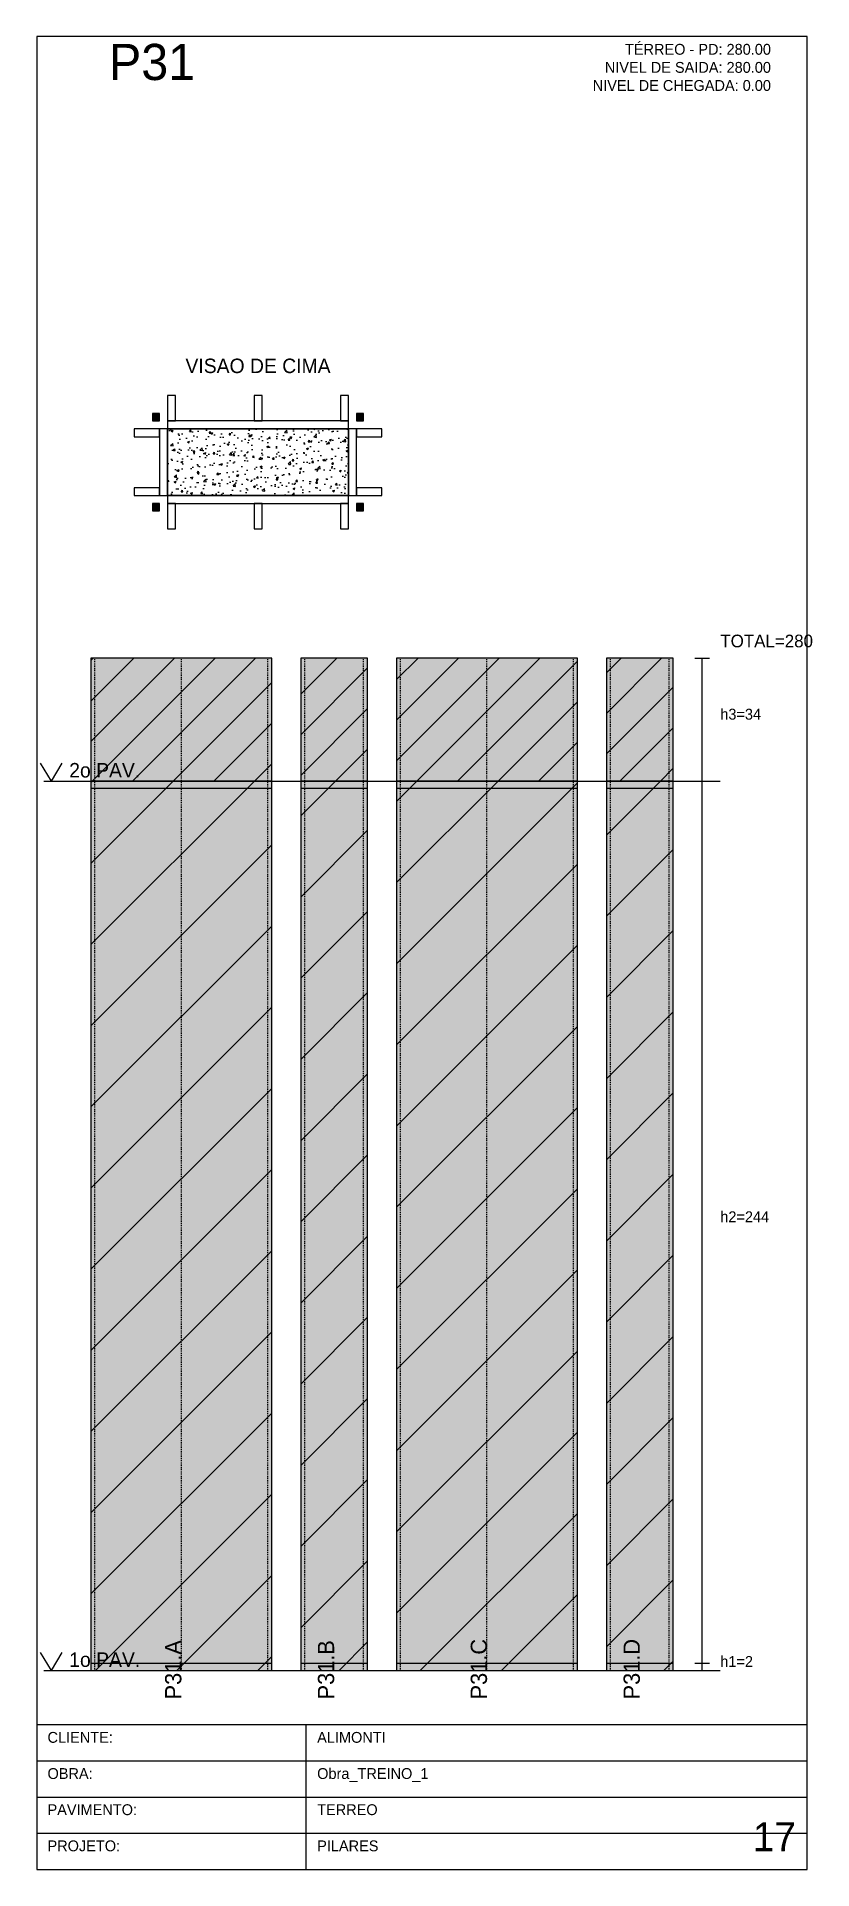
# Model space of a CAD drawing. Header units: metres. Extents: x 0 to 1466, y 0 to 2698.
# Drawn here: x 300 to 514, y 1653 to 2160 of the extents above; entities that cross this region are included whole.
import ezdxf
from ezdxf.enums import TextEntityAlignment as Align

# ---------------------------------------------------------------- set-up
doc = ezdxf.new("R2010")
doc.units = ezdxf.units.M
doc.linetypes.add('DASHED', pattern=[0.5, 0.25, -0.25])
for name, color, linetype in [('BORDA_CELULA', 9, 'Continuous'), ('CARIMBO', 9, 'Continuous'), ('CHAPA', 1, 'Continuous'), ('CONCRETO', 4, 'Continuous'), ('COTA', 241, 'Continuous'), ('Hachura', 251, 'Continuous'), ('LABEL_ID', 3, 'Continuous'), ('Nivel', 4, 'Continuous'), ('NOMENCLATURA', 1, 'Continuous'), ('Paineis', 7, 'Continuous'), ('SARR_2.2x7', 82, 'Continuous'), ('Texto Secao', 2, 'Continuous'), ('TEXTO_GERAL', 2, 'Continuous')]:
    doc.layers.add(name, color=color, linetype=linetype)

msp = doc.modelspace()

# ---------------------------------------------------------------- texts
at = {"layer": 'CARIMBO', "color": 9}
for s, p in [('CLIENTE:', (303, 1688.2)), ('OBRA:', (303, 1678.2)), ('PAVIMENTO:', (303, 1668.2)), ('PROJETO:', (303, 1658.2))]:
    msp.add_text(s, height=3, dxfattribs=at).set_placement(p)
at = {"layer": 'COTA', "color": 8}
for s, height, p in [('TOTAL=280', 3.5, (489, 1991.2)), ('h3=34', 3, (489, 1971.2)), ('h2=244', 3, (489, 1832.2)), ('h1=2', 3, (489, 1709.2))]:
    msp.add_text(s, height=height, dxfattribs=at).set_placement(p)
at = {"layer": 'LABEL_ID', "color": 3}
msp.add_text('17', height=8, dxfattribs=at).set_placement((498, 1658.2))
at = {"layer": 'Nivel', "color": 4}
for s, p in [('2o PAV.', (309, 1955.2)), ('1o PAV.', (309, 1709.2))]:
    msp.add_text(s, height=4, dxfattribs=at).set_placement(p)
at = {"layer": 'NOMENCLATURA', "color": 1}
msp.add_text('P31', height=10, dxfattribs=at).set_placement((320, 2148.1))
at = {"layer": 'Texto Secao', "color": 2}
msp.add_text('VISAO DE CIMA', height=4, dxfattribs=at).set_placement((361.2, 2065.85), align=Align.BOTTOM_CENTER)
for s, p in [('P31.A', (340, 1700.2)), ('P31.B', (382.25, 1700.2)), ('P31.C', (424.5, 1700.2)), ('P31.D', (466.75, 1700.2))]:
    msp.add_text(s, height=4.5, rotation=90, dxfattribs=at).set_placement(p)
at = {"layer": 'TEXTO_GERAL', "color": 2}
for s, p in [('TÉRREO - PD: 280.00', (503, 2155.1)), ('NIVEL DE SAIDA: 280.00', (503, 2150.1)), ('NIVEL DE CHEGADA: 0.00', (503, 2145.1))]:
    msp.add_text(s, height=3, dxfattribs=at).set_placement(p, align=Align.RIGHT)
for s, p in [('ALIMONTI', (377.55, 1688.2)), ('Obra_TREINO_1', (377.55, 1678.2)), ('TERREO', (377.55, 1668.2)), ('PILARES', (377.55, 1658.2))]:
    msp.add_text(s, height=3, dxfattribs=at).set_placement(p)

# ---------------------------------------------------------------- hatches: boundary and pattern name
at = {"layer": 'CHAPA'}
h = msp.add_hatch(color=1, dxfattribs=at)
h.dxf.hatch_style = 1
h.paths.add_polyline_path([(332, 2053.85), (334, 2053.85), (334, 2055.85), (332, 2055.85)])
h = msp.add_hatch(color=1, dxfattribs=at)
h.dxf.hatch_style = 1
h.paths.add_polyline_path([(388.4, 2053.85), (390.4, 2053.85), (390.4, 2055.85), (388.4, 2055.85)])
h = msp.add_hatch(color=1, dxfattribs=at)
h.dxf.hatch_style = 1
h.paths.add_polyline_path([(332, 2028.95), (334, 2028.95), (334, 2030.95), (332, 2030.95)])
h = msp.add_hatch(color=1, dxfattribs=at)
h.dxf.hatch_style = 1
h.paths.add_polyline_path([(388.4, 2028.95), (390.4, 2028.95), (390.4, 2030.95), (388.4, 2030.95)])
at = {"layer": 'COTA'}
h = msp.add_hatch(dxfattribs=at)
h.set_pattern_fill('AR-CONC', scale=0.03)
h.paths.add_polyline_path([(336.2, 2033.15), (386.2, 2033.15), (386.2, 2051.65), (336.2, 2051.65)])
at = {"layer": 'Hachura'}
h = msp.add_hatch(color=7, dxfattribs=at)
h.dxf.hatch_style = 1
h.paths.add_polyline_path([(315, 1954.2), (365, 1954.2), (365, 1988.2), (315, 1988.2)])
h = msp.add_hatch(dxfattribs=at)
h.set_pattern_fill('ANSI31', scale=2.5)
h.paths.add_polyline_path([(315, 1954.2), (365, 1954.2), (365, 1988.2), (315, 1988.2)])
h = msp.add_hatch(color=7, dxfattribs=at)
h.dxf.hatch_style = 1
h.paths.add_polyline_path([(373, 1954.2), (391.5, 1954.2), (391.5, 1988.2), (373, 1988.2)])
h = msp.add_hatch(dxfattribs=at)
h.set_pattern_fill('ANSI31', scale=2.5)
h.paths.add_polyline_path([(373, 1954.2), (391.5, 1954.2), (391.5, 1988.2), (373, 1988.2)])
h = msp.add_hatch(color=7, dxfattribs=at)
h.dxf.hatch_style = 1
h.paths.add_polyline_path([(399.5, 1954.2), (449.5, 1954.2), (449.5, 1988.2), (399.5, 1988.2)])
h = msp.add_hatch(dxfattribs=at)
h.set_pattern_fill('ANSI31', scale=2.5)
h.paths.add_polyline_path([(399.5, 1954.2), (449.5, 1954.2), (449.5, 1988.2), (399.5, 1988.2)])
h = msp.add_hatch(color=7, dxfattribs=at)
h.dxf.hatch_style = 1
h.paths.add_polyline_path([(457.5, 1954.2), (476, 1954.2), (476, 1988.2), (457.5, 1988.2)])
h = msp.add_hatch(dxfattribs=at)
h.set_pattern_fill('ANSI31', scale=2.5)
h.paths.add_polyline_path([(457.5, 1954.2), (476, 1954.2), (476, 1988.2), (457.5, 1988.2)])
h = msp.add_hatch(color=7, dxfattribs=at)
h.dxf.hatch_style = 1
h.paths.add_polyline_path([(315, 1708.2), (365, 1708.2), (365, 1954.2), (315, 1954.2)])
h = msp.add_hatch(dxfattribs=at)
h.set_pattern_fill('ANSI31', scale=5)
h.paths.add_polyline_path([(315, 1708.2), (365, 1708.2), (365, 1954.2), (315, 1954.2)])
h = msp.add_hatch(color=7, dxfattribs=at)
h.dxf.hatch_style = 1
h.paths.add_polyline_path([(373, 1708.2), (391.5, 1708.2), (391.5, 1954.2), (373, 1954.2)])
h = msp.add_hatch(dxfattribs=at)
h.set_pattern_fill('ANSI31', scale=5)
h.paths.add_polyline_path([(373, 1708.2), (391.5, 1708.2), (391.5, 1954.2), (373, 1954.2)])
h = msp.add_hatch(color=7, dxfattribs=at)
h.dxf.hatch_style = 1
h.paths.add_polyline_path([(399.5, 1708.2), (449.5, 1708.2), (449.5, 1954.2), (399.5, 1954.2)])
h = msp.add_hatch(dxfattribs=at)
h.set_pattern_fill('ANSI31', scale=5)
h.paths.add_polyline_path([(399.5, 1708.2), (449.5, 1708.2), (449.5, 1954.2), (399.5, 1954.2)])
h = msp.add_hatch(color=7, dxfattribs=at)
h.dxf.hatch_style = 1
h.paths.add_polyline_path([(457.5, 1708.2), (476, 1708.2), (476, 1954.2), (457.5, 1954.2)])
h = msp.add_hatch(dxfattribs=at)
h.set_pattern_fill('ANSI31', scale=5)
h.paths.add_polyline_path([(457.5, 1708.2), (476, 1708.2), (476, 1954.2), (457.5, 1954.2)])

# ---------------------------------------------------------------- linework, layer by layer
at = {"layer": 'BORDA_CELULA', "color": 9}
msp.add_lwpolyline([(300, 1653.2), (513, 1653.2), (513, 2160.1), (300, 2160.1)], close=True, dxfattribs=at)
at = {"layer": 'CARIMBO', "color": 40}
for p, q in [((374.55, 1653.2), (374.55, 1693.2)), ((300, 1683.2), (513, 1683.2)), ((300, 1673.2), (513, 1673.2)), ((300, 1663.2), (513, 1663.2))]:
    msp.add_line(p, q, dxfattribs=at)
msp.add_lwpolyline([(300, 1653.2), (513, 1653.2), (513, 1693.2), (300, 1693.2)], close=True, dxfattribs=at)
at = {"layer": 'CHAPA', "color": 1}
for points in [[(332, 2053.85), (334, 2053.85), (334, 2055.85), (332, 2055.85)], [(388.4, 2053.85), (390.4, 2053.85), (390.4, 2055.85), (388.4, 2055.85)], [(332, 2028.95), (334, 2028.95), (334, 2030.95), (332, 2030.95)], [(388.4, 2028.95), (390.4, 2028.95), (390.4, 2030.95), (388.4, 2030.95)]]:
    msp.add_lwpolyline(points, close=True, dxfattribs=at)
at = {"layer": 'CONCRETO', "color": 4}
msp.add_lwpolyline([(336.2, 2033.15), (386.2, 2033.15), (386.2, 2051.65), (336.2, 2051.65)], close=True, dxfattribs=at)
at = {"layer": 'COTA', "color": 8}
for p, q in [((482, 1988.2), (486, 1988.2)), ((484, 1708.2), (484, 1988.2)), ((482, 1954.2), (486, 1954.2)), ((482, 1954.2), (486, 1954.2)), ((482, 1710.2), (486, 1710.2)), ((482, 1710.2), (486, 1710.2)), ((482, 1708.2), (486, 1708.2))]:
    msp.add_line(p, q, dxfattribs=at)
at = {"layer": 'Nivel', "color": 4}
for p, q in [((301, 1959.2), (304, 1954.2)), ((307, 1959.2), (304, 1954.2)), ((302, 1954.2), (489, 1954.2)), ((301, 1713.2), (304, 1708.2)), ((307, 1713.2), (304, 1708.2)), ((302, 1708.2), (489, 1708.2))]:
    msp.add_line(p, q, dxfattribs=at)
at = {"layer": 'Paineis', "color": 7}
for p, q in [((315, 1952.2), (365, 1952.2)), ((373, 1952.2), (391.5, 1952.2)), ((399.5, 1952.2), (449.5, 1952.2)), ((457.5, 1952.2), (476, 1952.2)), ((315, 1710.2), (365, 1710.2)), ((373, 1710.2), (391.5, 1710.2)), ((399.5, 1710.2), (449.5, 1710.2)), ((457.5, 1710.2), (476, 1710.2))]:
    msp.add_line(p, q, dxfattribs=at)
for points in [[(336.2, 2051.65), (386.2, 2051.65), (386.2, 2053.85), (336.2, 2053.85)], [(334, 2033.15), (336.2, 2033.15), (336.2, 2051.65), (334, 2051.65)], [(386.2, 2033.15), (388.4, 2033.15), (388.4, 2051.65), (386.2, 2051.65)], [(336.2, 2030.95), (386.2, 2030.95), (386.2, 2033.15), (336.2, 2033.15)], [(315, 1954.2), (365, 1954.2), (365, 1988.2), (315, 1988.2)], [(373, 1954.2), (391.5, 1954.2), (391.5, 1988.2), (373, 1988.2)], [(399.5, 1954.2), (449.5, 1954.2), (449.5, 1988.2), (399.5, 1988.2)], [(457.5, 1954.2), (476, 1954.2), (476, 1988.2), (457.5, 1988.2)], [(315, 1708.2), (365, 1708.2), (365, 1954.2), (315, 1954.2)], [(373, 1708.2), (391.5, 1708.2), (391.5, 1954.2), (373, 1954.2)], [(399.5, 1708.2), (449.5, 1708.2), (449.5, 1954.2), (399.5, 1954.2)], [(457.5, 1708.2), (476, 1708.2), (476, 1954.2), (457.5, 1954.2)]]:
    msp.add_lwpolyline(points, close=True, dxfattribs=at)
at = {"layer": 'SARR_2.2x7', "color": 82, "linetype": 'DASHED'}
for p, q in [((316.1, 1708.2), (316.1, 1988.2)), ((340, 1708.2), (340, 1988.2)), ((363.9, 1708.2), (363.9, 1988.2)), ((374.1, 1708.2), (374.1, 1988.2)), ((390.4, 1708.2), (390.4, 1988.2)), ((400.6, 1708.2), (400.6, 1988.2)), ((424.5, 1708.2), (424.5, 1988.2)), ((448.4, 1708.2), (448.4, 1988.2)), ((458.6, 1708.2), (458.6, 1988.2)), ((474.9, 1708.2), (474.9, 1988.2))]:
    msp.add_line(p, q, dxfattribs=at)
at = {"layer": 'SARR_2.2x7', "color": 82}
for points in [[(336.2, 2053.85), (338.4, 2053.85), (338.4, 2060.85), (336.2, 2060.85)], [(360.1, 2053.85), (362.3, 2053.85), (362.3, 2060.85), (360.1, 2060.85)], [(384, 2053.85), (386.2, 2053.85), (386.2, 2060.85), (384, 2060.85)], [(327, 2049.45), (334, 2049.45), (334, 2051.65), (327, 2051.65)], [(388.4, 2049.45), (395.4, 2049.45), (395.4, 2051.65), (388.4, 2051.65)], [(327, 2033.15), (334, 2033.15), (334, 2035.35), (327, 2035.35)], [(388.4, 2033.15), (395.4, 2033.15), (395.4, 2035.35), (388.4, 2035.35)], [(336.2, 2023.95), (338.4, 2023.95), (338.4, 2030.95), (336.2, 2030.95)], [(360.1, 2023.95), (362.3, 2023.95), (362.3, 2030.95), (360.1, 2030.95)], [(384, 2023.95), (386.2, 2023.95), (386.2, 2030.95), (384, 2030.95)]]:
    msp.add_lwpolyline(points, close=True, dxfattribs=at)

msp.set_redraw_order([(e.dxf.handle, doc.entitydb.next_handle()) for e in msp.query("TEXT MTEXT ATTDEF DIMENSION ARC_DIMENSION")])  # texts and dimensions are drawn at this point

doc.saveas('drawing.dxf')
